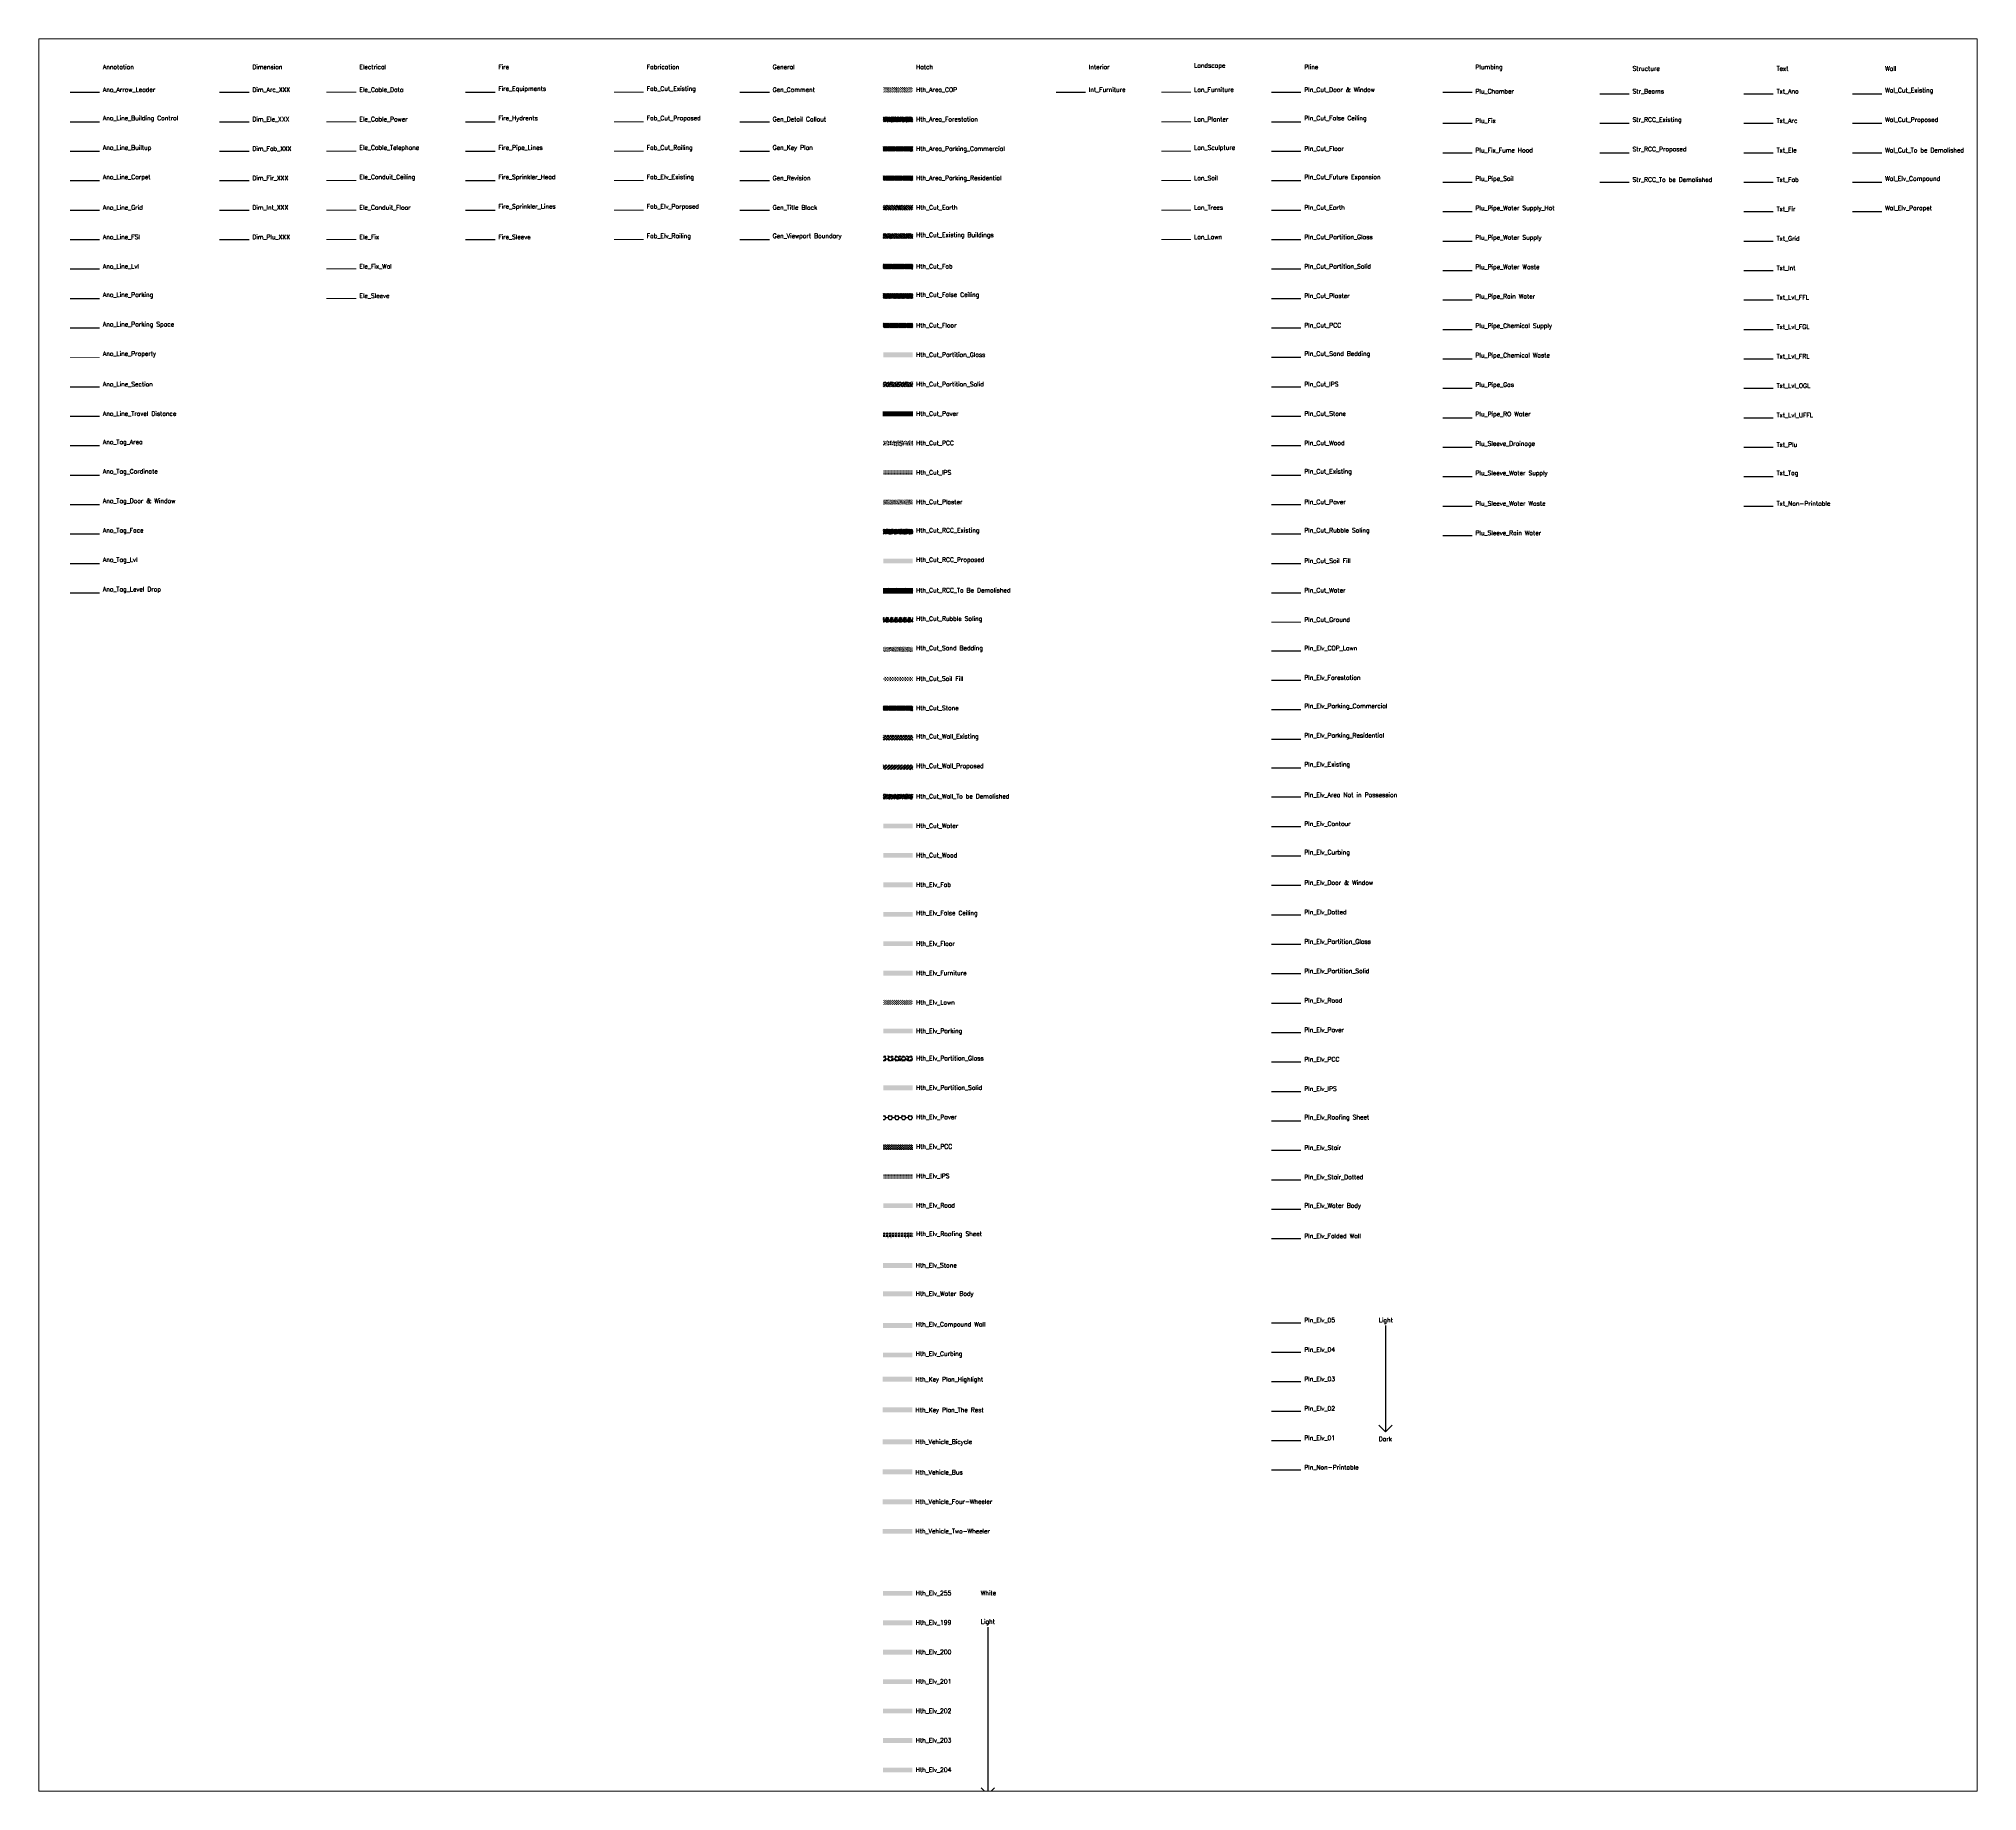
# Paper-space layout 'Layout1' of a CAD drawing. Header units: inches. Extents: x 1.36 to 9.19, y 0.01 to 7.09.
# The model-space entities are those that its viewports show. They can reach past a viewport. Long polylines and large blocks are cut down to what shows.
import ezdxf

# ---------------------------------------------------------------- set-up
doc = ezdxf.new("R2010")
doc.units = ezdxf.units.IN
doc.header["$MEASUREMENT"] = 0
for name, pattern in [('ACAD_ISO08W100', [36, 24, -3, 6, -3]), ('CENTER', [2, 1.25, -0.25, 0.25, -0.25]), ('DASHDOTX2', [2, 1, -0.5, 0, -0.5]), ('DOT', [0.25, 0, -0.25]), ('HIDDEN', [0.375, 0.25, -0.125]), ('HIDDENX2', [0.75, 0.5, -0.25]), ('PHANTOM2', [1.25, 0.625, -0.125, 0.125, -0.125, 0.125, -0.125])]:
    doc.linetypes.add(name, pattern=pattern)
for name, color, linetype in [('Ano_Arrow_Leader', 95, 'Continuous'), ('Ano_Line_Building Control', 6, 'HIDDENX2'), ('Ano_Line_Grid', 4, 'CENTER'), ('Ano_Line_Lvl', 6, 'DOT'), ('Ano_Line_Parking', 8, 'Continuous'), ('Ano_Line_Parking Space', 9, 'Continuous'), ('Ano_Line_Property', 10, 'DASHDOTX2'), ('Ano_Line_Section', 95, 'DOT'), ('Ano_Line_Travel Distance', 30, 'DASHDOTX2'), ('Ano_Tag_Cordinate', 6, 'Continuous'), ('Ano_Tag_Door & Window', 95, 'Continuous'), ('Ano_Tag_Face', 95, 'Continuous'), ('Ano_Tag_Level Drop', 6, 'Continuous'), ('Ano_Tag_Lvl', 95, 'Continuous'), ('Dim_Arc_XXX', 4, 'Continuous'), ('Dim_Ele_XXX', 4, 'Continuous'), ('Dim_Fab_XXX', 4, 'Continuous'), ('Dim_Fir_XXX', 4, 'Continuous'), ('Dim_Int_XXX', 4, 'Continuous'), ('Dim_Plu_XXX', 4, 'Continuous'), ('Fire_Equipments', 10, 'Continuous'), ('Fire_Hydrents', 10, 'Continuous'), ('Fire_Pipe_Lines', 14, 'ACAD_ISO08W100'), ('Fire_Sleeve', 10, 'Continuous'), ('Fire_Sprinkler_Head', 10, 'Continuous'), ('Fire_Sprinkler_Lines', 160, 'Continuous'), ('Gen_Comment', 170, 'Continuous'), ('Gen_Detail Callout', 95, 'Continuous'), ('Gen_Key Plan', 204, 'Continuous'), ('Gen_Revison', 170, 'Continuous'), ('Gen_Title Block', 7, 'Continuous'), ('Hth_Area_COP', 64, 'Continuous'), ('Hth_Area_Forestation', 96, 'Continuous'), ('Hth_Area_Parking_Commercial', 26, 'Continuous'), ('Hth_Area_Parking_Residential', 46, 'Continuous'), ('Hth_Cut_Earth', 203, 'Continuous'), ('Hth_Cut_Existing Buildings', 8, 'Continuous'), ('Hth_Cut_Fab', 204, 'Continuous'), ('Hth_Cut_False Celling', 203, 'Continuous'), ('Hth_Cut_Floor', 203, 'Continuous'), ('Hth_Cut_IPS', 205, 'Continuous'), ('Hth_Cut_Partion_Glass', 202, 'Continuous'), ('Hth_Cut_Partion_Solid', 202, 'Continuous'), ('Hth_Cut_Paver', 203, 'Continuous'), ('Hth_Cut_PCC', 203, 'Continuous'), ('Hth_Cut_Plaster', 203, 'Continuous'), ('Hth_Cut_RCC_Existing', 17, 'Continuous'), ('Hth_Cut_RCC_Proposed', 205, 'Continuous'), ('Hth_Cut_RCC_To Be Demolished', 33, 'Continuous'), ('Hth_Cut_Rubble Soling', 203, 'Continuous'), ('Hth_Cut_Sand Bedding', 203, 'Continuous'), ('Hth_Cut_Soil Fill', 203, 'Continuous'), ('Hth_Cut_Stone', 203, 'Continuous'), ('Hth_Cut_Wall_Existing', 96, 'Continuous'), ('Hth_Cut_Wall_Proposed', 204, 'Continuous'), ('Hth_Cut_Wall_To be Demolished', 216, 'Continuous'), ('Hth_Cut_Water', 151, 'Continuous'), ('Hth_Cut_Wood', 203, 'Continuous'), ('Hth_Elv_199', 199, 'Continuous'), ('Hth_Elv_200', 200, 'Continuous'), ('Hth_Elv_201', 201, 'Continuous'), ('Hth_Elv_202', 202, 'Continuous'), ('Hth_Elv_203', 203, 'Continuous'), ('Hth_Elv_204', 204, 'Continuous'), ('Hth_Elv_205', 205, 'Continuous'), ('Hth_Elv_255', 255, 'Continuous'), ('Hth_Elv_Compound Wall', 201, 'Continuous'), ('Hth_Elv_Curbing', 200, 'Continuous'), ('Hth_Elv_Fab', 201, 'Continuous'), ('Hth_Elv_False_Celling', 201, 'Continuous'), ('Hth_Elv_Floor', 203, 'Continuous'), ('Hth_Elv_Furniture', 201, 'Continuous'), ('Hth_Elv_IPS', 201, 'Continuous'), ('Hth_Elv_Lawn', 64, 'Continuous'), ('Hth_Elv_Parking', 53, 'Continuous'), ('Hth_Elv_Partion_Glass', 201, 'Continuous'), ('Hth_Elv_Partion_Solid', 201, 'Continuous'), ('Hth_Elv_Paver', 201, 'Continuous'), ('Hth_Elv_PCC', 201, 'Continuous'), ('Hth_Elv_Road', 199, 'Continuous'), ('Hth_Elv_Roofing Sheet', 202, 'Continuous'), ('Hth_Elv_Stone', 201, 'Continuous'), ('Hth_Elv_Water_Body', 151, 'Continuous'), ('Hth_Key Plan_Highlight', 10, 'Continuous'), ('Hth_Key Plan_The Rest', 202, 'Continuous'), ('Hth_Vehicle_Bicycle', 21, 'Continuous'), ('Hth_Vehicle_Bus', 241, 'Continuous'), ('Hth_Vehicle_Four-Wheeler', 171, 'Continuous'), ('Hth_Vehicle_Two-Wheeler', 45, 'Continuous'), ('Int_Furniture', 203, 'Continuous'), ('Pln_Cut_Door & Window', 6, 'Continuous'), ('Pln_Cut_Earth', 95, 'Continuous'), ('Pln_Cut_Existing', 8, 'Continuous'), ('Pln_Cut_False Ceiling', 6, 'Continuous'), ('Pln_Cut_Floor', 8, 'Continuous'), ('Pln_Cut_Future Expansion', 9, 'HIDDEN'), ('Pln_Cut_IPS', 8, 'Continuous'), ('Pln_Cut_Partition_Glass', 4, 'Continuous'), ('Pln_Cut_Partition_Solid', 4, 'Continuous'), ('Pln_Cut_Paver', 203, 'Continuous'), ('Pln_Cut_PCC', 6, 'Continuous'), ('Pln_Cut_Plaster', 4, 'Continuous'), ('Pln_Cut_Rubble Soiling', 203, 'Continuous'), ('Pln_Cut_Sand Bedding', 203, 'Continuous'), ('Pln_Cut_Soil Fill', 203, 'Continuous'), ('Pln_Cut_Stone', 6, 'Continuous'), ('Pln_Cut_Water', 151, 'Continuous'), ('Pln_Cut_Wood', 6, 'Continuous'), ('Pln_Elv_01', 6, 'Continuous'), ('Pln_Elv_02', 4, 'Continuous'), ('Pln_Elv_03', 3, 'Continuous'), ('Pln_Elv_04', 8, 'Continuous'), ('Pln_Elv_05', 9, 'Continuous'), ('Pln_Elv_Area Not in Possesion', 9, 'PHANTOM2'), ('Pln_Elv_Contour', 9, 'Continuous'), ('Pln_Elv_COP_Lawn', 64, 'Continuous'), ('Pln_Elv_Curbing', 3, 'Continuous'), ('Pln_Elv_Door & Window', 4, 'Continuous'), ('Pln_Elv_Dotted', 8, 'HIDDEN'), ('Pln_Elv_Existing', 8, 'Continuous'), ('Pln_Elv_Folded Wall', 90, 'Continuous'), ('Pln_Elv_Forestation', 96, 'Continuous'), ('Pln_Elv_IPS', 201, 'Continuous'), ('Pln_Elv_Parking_Commercial', 26, 'Continuous'), ('Pln_Elv_Parking_Residential', 46, 'Continuous'), ('Pln_Elv_Partition_Glass', 8, 'Continuous'), ('Pln_Elv_Partition_Solid', 8, 'Continuous'), ('Pln_Elv_Paver', 3, 'Continuous'), ('Pln_Elv_PCC', 201, 'Continuous'), ('Pln_Elv_Road', 8, 'Continuous'), ('Pln_Elv_Roofing Sheet', 202, 'Continuous'), ('Pln_Elv_Stair', 3, 'Continuous'), ('Pln_Elv_Stair_Dotted', 4, 'HIDDEN'), ('Pln_Elv_Water Body', 4, 'Continuous'), ('Plu_Chamber', 205, 'Continuous'), ('Plu_Fix', 3, 'Continuous'), ('Plu_Fix_Fume Hood', 3, 'Continuous'), ('Plu_Pipe_Chemical Supply', 42, 'Continuous'), ('Plu_Pipe_Chemical Waste', 34, 'Continuous'), ('Plu_Pipe_Gas', 2, 'Continuous'), ('Plu_Pipe_Rain Water', 150, 'Continuous'), ('Plu_Pipe_RO Water', 150, 'Continuous'), ('Plu_Pipe_Soil', 48, 'Continuous'), ('Plu_Pipe_Water Supply', 76, 'Continuous'), ('Plu_Pipe_Water Supply_Hot', 20, 'Continuous'), ('Plu_Pipe_Water Waste', 34, 'Continuous'), ('Plu_Sleeve_Drainage', 48, 'Continuous'), ('Plu_Sleeve_Rain Water', 48, 'Continuous'), ('Plu_Sleeve_Water Supply', 76, 'Continuous'), ('Plu_Sleeve_Water Waste', 34, 'Continuous'), ('Str_Beams', 9, 'HIDDEN'), ('Str_RCC_Existing', 17, 'Continuous'), ('Str_RCC_Proposed', 5, 'Continuous'), ('Str_RCC_To be Demolished', 33, 'Continuous'), ('Txt_Ano', 95, 'Continuous'), ('Txt_Arc', 95, 'Continuous'), ('Txt_Ele', 6, 'Continuous'), ('Txt_Fab', 6, 'Continuous'), ('Txt_Fir', 6, 'Continuous'), ('Txt_Grid', 4, 'Continuous'), ('Txt_Int', 6, 'Continuous'), ('Txt_Lvl_FFL', 10, 'Continuous'), ('Txt_Lvl_FGL', 10, 'Continuous'), ('Txt_Lvl_FRL', 10, 'Continuous'), ('Txt_Lvl_OGL', 9, 'Continuous'), ('Txt_Lvl_UFFL', 10, 'Continuous'), ('Txt_Plu', 6, 'Continuous'), ('Txt_Tag', 95, 'Continuous'), ('Wal_Cut_Existing', 96, 'Continuous'), ('Wal_Cut_Proposed', 1, 'Continuous'), ('Wal_Cut_To be Demolished', 226, 'Continuous'), ('Wal_Elv_Compound', 4, 'Continuous'), ('Wal_Elv_Parapet', 8, 'Continuous')]:
    doc.layers.add(name, color=color, linetype=linetype)
for name, color, linetype, plot in [('Ano_Line_Builtup', 95, 'Continuous', False), ('Ano_Line_Carpet', 6, 'Continuous', False), ('Ano_Line_FSI', 4, 'Continuous', False), ('Ano_Tag_Area', 95, 'Continuous', False), ('Gen_Viewport Boundary', 3, 'Continuous', False), ('Pln_Non-Printable', 3, 'Continuous', False), ('Txt_Non-Printable', 3, 'Continuous', False)]:
    doc.layers.add(name, color=color, linetype=linetype, plot=plot)
for name, color, linetype, lineweight in [('Ele_Cable_Data', 205, 'Continuous', 9), ('Ele_Cable_Power', 205, 'Continuous', 18), ('Ele_Cable_Telephone', 205, 'Continuous', 9), ('Ele_Conduit_Ceilling', 205, 'Continuous', 20), ('Ele_Conduit_Floor', 205, 'Continuous', 20), ('Ele_Fix', 205, 'Continuous', 18), ('Ele_Fix_Wall', 205, 'Continuous', 20), ('Ele_Sleeve', 205, 'Continuous', 20), ('Fab_Cut_Existing', 8, 'Continuous', 18), ('Fab_Cut_Proposed', 6, 'Continuous', 18), ('Fab_Cut_Railing', 6, 'Continuous', 18), ('Fab_Elv_Existing', 205, 'Continuous', 18), ('Fab_Elv_Proposed', 4, 'Continuous', 18), ('Fab_Elv_Railing', 4, 'Continuous', 18), ('Lan_Furniture', 205, 'Continuous', 13), ('Lan_Lawn', 86, 'Continuous', 13), ('Lan_Planter', 205, 'Continuous', 13), ('Lan_Scuplture', 205, 'Continuous', 13), ('Lan_Soil', 205, 'Continuous', 13), ('Lan_Trees', 86, 'Continuous', 13), ('Pln_Cut_Ground', 2, 'Continuous', 18)]:
    doc.layers.add(name, color=color, linetype=linetype, lineweight=lineweight)
doc.styles.add('Simplex', font='simplex.shx')
pattern_1 = [(45, (-1881.67, 0), (-17.67767, 17.67767), [])]

msp = doc.modelspace()

# ---------------------------------------------------------------- hatches: boundary and pattern name
at = {"layer": 'Hth_Area_COP'}
h = msp.add_hatch(dxfattribs=at)
h.set_pattern_fill('GRASS', color=256, scale=50)
h.set_pattern_definition([(90, (-1881.67, 0), (-35.35534, 35.35534), [9.375, -61.33568]), (45, (-1881.67, 0), (-35.35534, 35.35534), [9.375, -40.625]), (135, (-1881.67, 0), (-35.35534, -35.35534), [9.375, -40.625])])
h.paths.add_polyline_path([(28616, 37150), (27616, 37150), (27616, 37314), (28616, 37314)])
at = {"layer": 'Hth_Area_Forestation'}
h = msp.add_hatch(dxfattribs=at)
h.set_pattern_fill('ANSI36', color=256, scale=200)
h.set_pattern_definition([(45, (-1881.67, 0), (13.258252, 48.613591), [62.5, -12.5, 0, -12.5])])
h.paths.add_polyline_path([(28616, 36150), (27616, 36150), (27616, 36314), (28616, 36314)])
at = {"layer": 'Hth_Area_Parking_Commercial'}
h = msp.add_hatch(dxfattribs=at)
h.set_pattern_fill('ANSI31', color=256, scale=200)
h.set_pattern_definition(pattern_1)
h.paths.add_polyline_path([(28616, 35150), (27616, 35150), (27616, 35314), (28616, 35314)])
at = {"layer": 'Hth_Area_Parking_Residential'}
h = msp.add_hatch(dxfattribs=at)
h.set_pattern_fill('ANSI31', color=256, scale=200)
h.set_pattern_definition(pattern_1)
h.paths.add_polyline_path([(28616, 34150), (27616, 34150), (27616, 34314), (28616, 34314)])
at = {"layer": 'Hth_Cut_Earth'}
h = msp.add_hatch(dxfattribs=at)
h.set_pattern_fill('EARTH', color=256, scale=500, angle=45)
h.set_pattern_definition([(45, (-1881.67, 0), (1e-14, 176.7767), [125, -125]), (45, (-1914.82, 33.15), (1e-14, 176.7767), [125, -125]), (45, (-1947.96, 66.29), (1e-14, 176.7767), [125, -125]), (135, (-1947.96, 88.39), (-176.7767, 1e-14), [125, -125]), (135, (-1914.82, 121.53), (-176.7767, 1e-14), [125, -125]), (135, (-1881.67, 154.68), (-176.7767, 1e-14), [125, -125])])
h.paths.add_polyline_path([(28616, 33150), (27616, 33150), (27616, 33314), (28616, 33314)])
at = {"layer": 'Hth_Cut_Existing Buildings'}
h = msp.add_hatch(dxfattribs=at)
h.set_pattern_fill('ANSI33', color=256, scale=200)
h.set_pattern_definition([(45, (-1881.67, 0), (-35.35534, 35.35534), []), (45, (-1846.315, 0), (-35.35534, 35.35534), [25, -12.5])])
h.paths.add_polyline_path([(28616, 32185), (27616, 32185), (27616, 32350), (28616, 32350)])
at = {"layer": 'Hth_Cut_Fab'}
h = msp.add_hatch(dxfattribs=at)
h.set_pattern_fill('ANSI31', color=256, scale=100)
h.set_pattern_definition([(45, (-1881.67, -1000), (-8.8388348, 8.8388348), [])])
h.paths.add_polyline_path([(28616, 31150), (27616, 31150), (27616, 31314), (28616, 31314)])
at = {"layer": 'Hth_Cut_False Celling'}
h = msp.add_hatch(dxfattribs=at)
h.set_pattern_fill('ANSI37', color=256, scale=250)
h.set_pattern_definition([(45, (-1881.67, -1000), (-22.097087, 22.097087), []), (135, (-1881.67, -1000), (-22.097087, -22.097087), [])])
h.paths.add_polyline_path([(28616, 30150), (27616, 30150), (27616, 30314), (28616, 30314)])
at = {"layer": 'Hth_Cut_Floor'}
h = msp.add_hatch(dxfattribs=at)
h.set_pattern_fill('ANSI31', color=256, scale=200)
h.set_pattern_definition([(45, (-1881.67, -1000), (-17.67767, 17.67767), [])])
h.paths.add_polyline_path([(28616, 29150), (27616, 29150), (27616, 29314), (28616, 29314)])
at = {"layer": 'Hth_Cut_IPS'}
h = msp.add_hatch(dxfattribs=at)
h.set_pattern_fill('DOTS', color=256, scale=250)
h.set_pattern_definition([(0, (5276.928, 0), (7.8125, 15.625), [0, -15.625])])
h.paths.add_polyline_path([(28616, 24150), (27616, 24150), (27616, 24314), (28616, 24314)])
at = {"layer": 'Hth_Cut_Partion_Glass'}
h = msp.add_hatch(color=256, dxfattribs=at)
h.dxf.hatch_style = 1
h.paths.add_polyline_path([(28616, 28150), (27616, 28150), (27616, 28314), (28616, 28314)])
at = {"layer": 'Hth_Cut_Partion_Solid'}
h = msp.add_hatch(dxfattribs=at)
h.set_pattern_fill('GOST_WOOD', color=256, scale=15, angle=45)
h.set_pattern_definition([(135, (-1881.67, -1000), (63.63961, 63.63961), [150, -30]), (135, (-1839.24, -1000), (63.63961, 63.63961), [90, -22.5, 45, -22.5]), (135, (-1786.21, -1010.61), (63.63961, 63.63961), [150, -30])])
h.paths.add_polyline_path([(28616, 27150), (27616, 27150), (27616, 27314), (28616, 27314)])
at = {"layer": 'Hth_Cut_Paver'}
h = msp.add_hatch(dxfattribs=at)
h.set_pattern_fill('ANSI31', color=256, scale=200, angle=45)
h.set_pattern_definition([(90, (5276.928, 0), (-25, 5e-15), [])])
h.paths.add_polyline_path([(28616, 26150), (27616, 26150), (27616, 26314), (28616, 26314)])
at = {"layer": 'Hth_Cut_PCC'}
h = msp.add_hatch(dxfattribs=at)
h.set_pattern_fill('AR-CONC', color=256, scale=10)
h.set_pattern_definition([(50, (-1881.67, -1000), (71.72602, -6.27521), [7.5, -82.5]), (355, (-1881.67, -1000), (-13.87513, 75.21921), [6, -66]), (100.45144, (-1875.69, -1000.52), (57.85088, 68.944), [6.37402, -70.11421]), (46.1842, (-1881.67, -980), (106.72413, -16.55193), [11.25, -123.75]), (96.63564, (-1872.78, -981.38), (93.4662, 97.41186), [9.56103, -105.17138]), (351.18416, (-1881.67, -980), (93.4662, 97.41186), [9, -99]), (21, (-1871.67, -985), (59.690705, -40.26189), [7.5, -82.5]), (326, (-1871.67, -985), (24.33153, 72.515), [6, -66]), (71.45144, (-1866.696, -988.355), (84.02224, 32.25312), [6.37402, -70.11421]), (37.5, (-1881.67, -1000), (1.215986, 33.289385), [0, -65.2, 0, -67, 0, -66.25]), (7.5, (-1881.67, -1000), (26.306954, 39.44117), [0, -38.2, 0, -63.7, 0, -25.25]), (327.5, (-1903.97, -1000), (53.382244, -2.255487), [0, -25, 0, -78, 0, -103.5]), (317.5, (-1913.97, -1000), (58.318617, 10.0105), [0, -32.5, 0, -51.8, 0, -73.5])])
h.paths.add_polyline_path([(28616, 25150), (27616, 25150), (27616, 25314), (28616, 25314)])
at = {"layer": 'Hth_Cut_Plaster'}
h = msp.add_hatch(dxfattribs=at)
h.set_pattern_fill('AR-SAND', color=256, scale=15)
h.set_pattern_definition([(37.5, (-1881.67, -2000), (-0.9449, 28.902357), [0, -22.8, 0, -25.5, 0, -24.375]), (7.5, (-1881.67, -2000), (26.54665, 42.33219), [0, -12.3, 0, -20.55, 0, -7.875]), (327.5, (-1900.12, -2000), (46.712128, 0.084886), [0, -7.5, 0, -27, 0, -35.25]), (317.5, (-1900.12, -2000), (45.0919, 13.165133), [0, -3.75, 0, -17.7, 0, -20.25])])
h.paths.add_polyline_path([(28616, 23150), (27616, 23150), (27616, 23314), (28616, 23314)])
at = {"layer": 'Hth_Cut_RCC_Existing'}
h = msp.add_hatch(dxfattribs=at)
h.set_pattern_fill('ANSI36', color=256, scale=200)
h.set_pattern_definition([(45, (5276.928, -1000), (13.258252, 48.613591), [62.5, -12.5, 0, -12.5])])
h.paths.add_polyline_path([(28616, 22150), (27616, 22150), (27616, 22314), (28616, 22314)])
at = {"layer": 'Hth_Cut_RCC_Proposed'}
h = msp.add_hatch(color=256, dxfattribs=at)
h.dxf.hatch_style = 1
h.paths.add_polyline_path([(28616, 21150), (27616, 21150), (27616, 21314), (28616, 21314)])
at = {"layer": 'Hth_Cut_RCC_To Be Demolished'}
h = msp.add_hatch(dxfattribs=at)
h.set_pattern_fill('DOLMIT', color=256, scale=100)
h.set_pattern_definition([(0, (5276.928, -1000), (0, 25), []), (45, (5276.93, -1000), (-50, 50), [35.35534, -70.71068])])
h.paths.add_polyline_path([(28616, 20150), (27616, 20150), (27616, 20314), (28616, 20314)])
at = {"layer": 'Hth_Cut_Rubble Soling'}
h = msp.add_hatch(dxfattribs=at)
h.set_pattern_fill('GRAVEL', color=256, scale=150)
h.set_pattern_definition([(228.012788, (5384.928, -2850), (-1200, -1350), [20.1804, -1997.8632]), (184.96974, (5371.428, -2865), (1800, 150), [34.6302, -3428.3887]), (132.510447, (5336.928, -2868), (1500, -1650), [24.4182, -2417.4049]), (267.27369, (5278.428, -2905.5), (150, 3000), [31.5357, -3122.0337]), (292.833654, (5276.928, -2937), (-750, 1800), [30.92325, -3061.406]), (357.27369, (5288.928, -2965.5), (-3000, 150), [31.5357, -3122.0337]), (37.69424, (5320.428, -2967), (-1950, -1500), [41.70435, -4128.7273]), (72.255328, (5353.428, -2941.5), (1050, 3300), [39.3732, -3897.9482]), (121.429566, (5365.428, -2904), (-1200, 1950), [31.6425, -3132.61097]), (175.23636, (5348.928, -2877), (1650, -150), [36.1248, -1770.1144]), (222.397438, (5312.928, -2874), (-1800, -1650), [46.7172, -4625.00625]), (138.814075, (5426.928, -2907), (-1050, 900), [15.94515, -1578.5767]), (171.469234, (5414.928, -2896.5), (1950, -300), [30.33555, -3003.2267]), (225, (5384.93, -2892), (-2e-14, -150), [21.21315, -190.9189]), (203.19859, (5374.428, -2874), (750, 300), [11.4237, -1130.94227]), (291.80141, (5363.928, -2878.5), (-150, 450), [16.15545, -791.6193]), (30.96376, (5369.928, -2893.5), (450, 300), [26.23935, -848.40343]), (161.56505, (5392.43, -2880), (300, -150), [18.97365, -455.368]), (16.38954, (5276.928, -2878.5), (1500, 450), [26.58, -2631.4268]), (70.346176, (5302.428, -2871), (-600, -1650), [22.29915, -2207.61116]), (293.19859, (5392.428, -2850), (-300, 750), [22.84725, -1119.5187]), (343.61046, (5401.428, -2871), (-1500, 450), [26.58, -2631.4268]), (339.443955, (5276.928, -2971.5), (-750, 300), [25.632, -1255.96856]), (294.77514, (5300.928, -2980.5), (-750, 1650), [21.4767, -2126.19646]), (66.80141, (5393.928, -3000), (300, 750), [22.84725, -1119.5187]), (17.354025, (5402.928, -2979), (-1950, -600), [25.14465, -2489.31354]), (69.443955, (5320.428, -3000), (-300, -750), [12.816, -1268.78456]), (101.30993, (5384.928, -3000), (-150, 600), [7.6485, -757.2044]), (165.96376, (5383.43, -2992.5), (450, -150), [30.92325, -587.5426]), (186.009006, (5353.428, -2985), (1500, 150), [28.6575, -2837.0885]), (303.69007, (5369.93, -2907), (-150, 300), [21.6333, -519.1994]), (353.157227, (5381.928, -2925), (2550, -300), [37.7691, -3739.1344]), (60.945396, (5419.428, -2929.5), (-600, -1050), [15.4434, -1528.9011]), (90, (5426.93, -2916), (-150, 150), [9, -141]), (120.256437, (5350.428, -2980.5), (600, -1050), [20.8386, -2063.028]), (48.012788, (5339.928, -2962.5), (1200, 1350), [40.3608, -1977.6828]), (0, (5366.93, -2932.5), (150, 150), [39, -111]), (325.304846, (5405.928, -2932.5), (1500, -1050), [23.7171, -2347.99115]), (254.054604, (5425.428, -2946), (-150, -600), [21.8403, -1070.1762]), (207.645975, (5419.428, -2967), (-2850, -1500), [35.55975, -3520.4211]), (175.426079, (5387.928, -2983.5), (-1950, 150), [37.61985, -3724.361])])
h.paths.add_polyline_path([(28616, 19150), (27616, 19150), (27616, 19314), (28616, 19314)])
at = {"layer": 'Hth_Cut_Sand Bedding'}
h = msp.add_hatch(dxfattribs=at)
h.set_pattern_fill('AR-SAND', color=256, scale=15)
h.set_pattern_definition([(37.5, (-1881.67, -5000), (-0.9449, 28.902357), [0, -22.8, 0, -25.5, 0, -24.375]), (7.5, (-1881.67, -5000), (26.54665, 42.33219), [0, -12.3, 0, -20.55, 0, -7.875]), (327.5, (-1900.12, -5000), (46.712128, 0.084886), [0, -7.5, 0, -27, 0, -35.25]), (317.5, (-1900.12, -5000), (45.0919, 13.165133), [0, -3.75, 0, -17.7, 0, -20.25])])
h.paths.add_polyline_path([(28616, 18150), (27616, 18150), (27616, 18314), (28616, 18314)])
at = {"layer": 'Hth_Cut_Soil Fill'}
h = msp.add_hatch(dxfattribs=at)
h.set_pattern_fill('CROSS', color=256, scale=170)
h.set_pattern_definition([(0, (5276.93, -3000), (42.5, 42.5), [21.25, -63.75]), (90, (5287.553, -3010.625), (-42.5, 42.5), [21.25, -63.75])])
h.paths.add_polyline_path([(28616, 17150), (27616, 17150), (27616, 17314), (28616, 17314)])
at = {"layer": 'Hth_Cut_Stone'}
h = msp.add_hatch(dxfattribs=at)
h.set_pattern_fill('ANSI31', color=256, scale=200)
h.set_pattern_definition([(45, (-1881.67, -6000), (-17.67767, 17.67767), [])])
h.paths.add_polyline_path([(28616, 16150), (27616, 16150), (27616, 16314), (28616, 16314)])
at = {"layer": 'Hth_Cut_Wall_Existing'}
h = msp.add_hatch(dxfattribs=at)
h.set_pattern_fill('ANSI37', color=256, scale=500)
h.set_pattern_definition([(45, (-1881.67, -5000), (-44.19417, 44.19417), []), (135, (-1881.67, -5000), (-44.19417, -44.19417), [])])
h.paths.add_polyline_path([(28616, 15150), (27616, 15150), (27616, 15314), (28616, 15314)])
at = {"layer": 'Hth_Cut_Wall_Proposed'}
h = msp.add_hatch(dxfattribs=at)
h.set_pattern_fill('ANSI32', color=256, scale=200)
h.set_pattern_definition([(45, (-1881.67, -7000), (-53.03301, 53.03301), []), (45, (-1846.315, -7000), (-53.03301, 53.03301), [])])
h.paths.add_polyline_path([(28616, 14150), (27616, 14150), (27616, 14314), (28616, 14314)])
at = {"layer": 'Hth_Cut_Wall_To be Demolished'}
h = msp.add_hatch(dxfattribs=at)
h.set_pattern_fill('ANSI36', color=256, scale=300)
h.set_pattern_definition([(45, (-1881.67, -5000), (19.88738, 72.920387), [93.75, -18.75, 0, -18.75])])
h.paths.add_polyline_path([(28616, 13150), (27616, 13150), (27616, 13314), (28616, 13314)])
at = {"layer": 'Hth_Cut_Water'}
h = msp.add_hatch(dxfattribs=at)
h.set_pattern_fill('DOTS', color=256, scale=100)
h.set_pattern_definition([(0, (-1881.67, -8000), (3.125, 6.25), [0, -6.25])])
h.paths.add_polyline_path([(28616, 12150), (27616, 12150), (27616, 12314), (28616, 12314)])
at = {"layer": 'Hth_Cut_Wood'}
h = msp.add_hatch(color=256, dxfattribs=at)
h.dxf.hatch_style = 1
h.paths.add_polyline_path([(28616, 11150), (27616, 11150), (27616, 11314), (28616, 11314)])
at = {"layer": 'Hth_Elv_199'}
h = msp.add_hatch(color=256, dxfattribs=at)
h.dxf.hatch_style = 1
h.paths.add_polyline_path([(28607, -14912), (27607, -14912), (27607, -14747), (28607, -14747)])
at = {"layer": 'Hth_Elv_200'}
h = msp.add_hatch(color=256, dxfattribs=at)
h.dxf.hatch_style = 1
h.paths.add_polyline_path([(28607, -15912), (27607, -15912), (27607, -15747), (28607, -15747)])
at = {"layer": 'Hth_Elv_201'}
h = msp.add_hatch(color=256, dxfattribs=at)
h.dxf.hatch_style = 1
h.paths.add_polyline_path([(28607, -16912), (27607, -16912), (27607, -16747), (28607, -16747)])
at = {"layer": 'Hth_Elv_202'}
h = msp.add_hatch(color=256, dxfattribs=at)
h.dxf.hatch_style = 1
h.paths.add_polyline_path([(28607, -17912), (27607, -17912), (27607, -17747), (28607, -17747)])
at = {"layer": 'Hth_Elv_203'}
h = msp.add_hatch(color=256, dxfattribs=at)
h.dxf.hatch_style = 1
h.paths.add_polyline_path([(28607, -18912), (27607, -18912), (27607, -18747), (28607, -18747)])
at = {"layer": 'Hth_Elv_204'}
h = msp.add_hatch(color=256, dxfattribs=at)
h.dxf.hatch_style = 1
h.paths.add_polyline_path([(28607, -19912), (27607, -19912), (27607, -19747), (28607, -19747)])
at = {"layer": 'Hth_Elv_205'}
h = msp.add_hatch(color=256, dxfattribs=at)
h.dxf.hatch_style = 1
h.paths.add_polyline_path([(28607, -20912), (27607, -20912), (27607, -20747), (28607, -20747)])
at = {"layer": 'Hth_Elv_255'}
h = msp.add_hatch(color=256, dxfattribs=at)
h.dxf.hatch_style = 1
h.paths.add_polyline_path([(28607, -13912), (27607, -13912), (27607, -13747), (28607, -13747)])
at = {"layer": 'Hth_Elv_Compound Wall'}
h = msp.add_hatch(color=256, dxfattribs=at)
h.dxf.hatch_style = 1
h.paths.add_polyline_path([(28607, -4817), (27607, -4817), (27607, -4652), (28607, -4652)])
at = {"layer": 'Hth_Elv_Curbing'}
h = msp.add_hatch(color=256, dxfattribs=at)
h.dxf.hatch_style = 1
h.paths.add_polyline_path([(28607, -5817), (27607, -5817), (27607, -5652), (28607, -5652)])
at = {"layer": 'Hth_Elv_Fab'}
h = msp.add_hatch(color=256, dxfattribs=at)
h.dxf.hatch_style = 1
h.paths.add_polyline_path([(28616, 10150), (27616, 10150), (27616, 10314), (28616, 10314)])
at = {"layer": 'Hth_Elv_False_Celling'}
h = msp.add_hatch(color=256, dxfattribs=at)
h.dxf.hatch_style = 1
h.paths.add_polyline_path([(28616, 9150), (27616, 9150), (27616, 9314), (28616, 9314)])
at = {"layer": 'Hth_Elv_Floor'}
h = msp.add_hatch(color=256, dxfattribs=at)
h.dxf.hatch_style = 1
h.paths.add_polyline_path([(28616, 8150), (27616, 8150), (27616, 8314), (28616, 8314)])
at = {"layer": 'Hth_Elv_Furniture'}
h = msp.add_hatch(color=256, dxfattribs=at)
h.dxf.hatch_style = 1
h.paths.add_polyline_path([(28616, 7150), (27616, 7150), (27616, 7314), (28616, 7314)])
at = {"layer": 'Hth_Elv_IPS'}
h = msp.add_hatch(dxfattribs=at)
h.set_pattern_fill('DOTS', color=256, scale=250)
h.set_pattern_definition([(0, (5276.928, -1000), (7.8125, 15.625), [0, -15.625])])
h.paths.add_polyline_path([(28616, 249), (27616, 249), (27616, 414), (28616, 414)])
at = {"layer": 'Hth_Elv_Lawn'}
h = msp.add_hatch(dxfattribs=at)
h.set_pattern_fill('GRASS', color=256, scale=50)
h.set_pattern_definition([(90, (-1881.67, -9000), (-35.35534, 35.35534), [9.375, -61.33568]), (45, (-1881.67, -9000), (-35.35534, 35.35534), [9.375, -40.625]), (135, (-1881.67, -9000), (-35.35534, -35.35534), [9.375, -40.625])])
h.paths.add_polyline_path([(28616, 6150), (27616, 6150), (27616, 6314), (28616, 6314)])
at = {"layer": 'Hth_Elv_Parking'}
h = msp.add_hatch(color=256, dxfattribs=at)
h.dxf.hatch_style = 1
h.paths.add_polyline_path([(28616, 5188), (27616, 5188), (27616, 5352), (28616, 5352)])
at = {"layer": 'Hth_Elv_Partion_Glass'}
h = msp.add_hatch(dxfattribs=at)
h.set_pattern_fill('GOST_GLASS', color=256, scale=15)
h.set_pattern_definition([(45, (-1881.67, -10894.21), (127.27922, -1e-14), [75, -105]), (45, (-1849.85, -10894.21), (127.27922, -1e-14), [30, -150]), (45, (-1881.67, -10862.39), (127.27922, -1e-14), [30, -150])])
h.paths.add_polyline_path([(28616, 4256), (27616, 4256), (27616, 4420), (28616, 4420)])
at = {"layer": 'Hth_Elv_Partion_Solid'}
h = msp.add_hatch(color=256, dxfattribs=at)
h.dxf.hatch_style = 1
h.paths.add_polyline_path([(28616, 3256), (27616, 3256), (27616, 3420), (28616, 3420)])
at = {"layer": 'Hth_Elv_Paver'}
h = msp.add_hatch(dxfattribs=at)
h.set_pattern_fill('HONEY', color=256, scale=600)
h.set_pattern_definition([(0, (-1881.67, -6000), (112.5, 64.9519), [75, -150]), (120, (-1881.67, -6000), (-112.5, 64.9519), [75, -150]), (60, (-1881.67, -6000), (2e-14, 129.90381), [-150, 75])])
h.paths.add_polyline_path([(28616, 4249), (27616, 4249), (27616, 4414), (28616, 4414)])
h = msp.add_hatch(dxfattribs=at)
h.set_pattern_fill('HONEY', color=256, scale=600)
h.set_pattern_definition([(0, (-1881.67, -8000), (112.5, 64.9519), [75, -150]), (120, (-1881.67, -8000), (-112.5, 64.9519), [75, -150]), (60, (-1881.67, -8000), (2e-14, 129.90381), [-150, 75])])
h.paths.add_polyline_path([(28616, 2249), (27616, 2249), (27616, 2414), (28616, 2414)])
at = {"layer": 'Hth_Elv_PCC'}
h = msp.add_hatch(dxfattribs=at)
h.set_pattern_fill('DASH', color=256, scale=250)
h.set_pattern_definition([(0, (5276.928, 0), (31.25, 31.25), [31.25, -31.25])])
h.paths.add_polyline_path([(28616, 1249), (27616, 1249), (27616, 1414), (28616, 1414)])
at = {"layer": 'Hth_Elv_Road'}
h = msp.add_hatch(color=256, dxfattribs=at)
h.dxf.hatch_style = 1
h.paths.add_polyline_path([(28616, -744), (27616, -744), (27616, -580), (28616, -580)])
at = {"layer": 'Hth_Elv_Roofing Sheet'}
h = msp.add_hatch(dxfattribs=at)
h.set_pattern_fill('FLEX', color=256, scale=200)
h.set_pattern_definition([(0, (-1881.67, -11000), (0, 50), [50, -50]), (45, (-1831.67, -11000), (3e-15, 50), [12.5, -45.71068, 12.5, -70.71068])])
h.paths.add_polyline_path([(28616, -1744), (27616, -1744), (27616, -1580), (28616, -1580)])
at = {"layer": 'Hth_Elv_Stone'}
h = msp.add_hatch(color=256, dxfattribs=at)
h.dxf.hatch_style = 1
h.paths.add_polyline_path([(28607, -2776), (27607, -2776), (27607, -2611), (28607, -2611)])
at = {"layer": 'Hth_Elv_Water_Body'}
h = msp.add_hatch(color=256, dxfattribs=at)
h.dxf.hatch_style = 1
h.paths.add_polyline_path([(28607, -3739), (27607, -3739), (27607, -3575), (28607, -3575)])
at = {"layer": 'Hth_Key Plan_Highlight'}
h = msp.add_hatch(color=256, dxfattribs=at)
h.dxf.hatch_style = 1
h.paths.add_polyline_path([(28599, -6640), (27599, -6640), (27599, -6476), (28599, -6476)])
at = {"layer": 'Hth_Key Plan_The Rest'}
h = msp.add_hatch(color=256, dxfattribs=at)
h.dxf.hatch_style = 1
h.paths.add_polyline_path([(28599, -7678), (27599, -7678), (27599, -7514), (28599, -7514)])
at = {"layer": 'Hth_Vehicle_Bicycle'}
h = msp.add_hatch(color=256, dxfattribs=at)
h.dxf.hatch_style = 1
h.paths.add_polyline_path([(28599, -8766), (27599, -8766), (27599, -8602), (28599, -8602)])
at = {"layer": 'Hth_Vehicle_Bus'}
h = msp.add_hatch(color=256, dxfattribs=at)
h.dxf.hatch_style = 1
h.paths.add_polyline_path([(28599, -9787), (27599, -9787), (27599, -9622), (28599, -9622)])
at = {"layer": 'Hth_Vehicle_Four-Wheeler'}
h = msp.add_hatch(color=256, dxfattribs=at)
h.dxf.hatch_style = 1
h.paths.add_polyline_path([(28599, -10807), (27599, -10807), (27599, -10643), (28599, -10643)])
at = {"layer": 'Hth_Vehicle_Two-Wheeler'}
h = msp.add_hatch(color=256, dxfattribs=at)
h.dxf.hatch_style = 1
h.paths.add_polyline_path([(28599, -11807), (27599, -11807), (27599, -11643), (28599, -11643)])

# ---------------------------------------------------------------- linework, layer by layer
at = {"linetype": 'HIDDEN', "ltscale": 500}
for points in [[(44668, -4739), (44668, -8349)], [(44444, -8124), (44668, -8349), (44892, -8124)], [(31167, -14984), (31167, -20667)], [(30943, -20442), (31167, -20667), (31391, -20442)]]:
    msp.add_lwpolyline(points, dxfattribs=at)
at = {"layer": 'Ano_Arrow_Leader'}
msp.add_lwpolyline([(0, 37150), (1000, 37150)], dxfattribs=at)
at = {"layer": 'Ano_Line_Building Control', "ltscale": 100}
msp.add_lwpolyline([(0, 36150), (1000, 36150)], dxfattribs=at)
at = {"layer": 'Ano_Line_Builtup'}
msp.add_lwpolyline([(0, 35150), (1000, 35150)], dxfattribs=at)
at = {"layer": 'Ano_Line_Carpet'}
msp.add_lwpolyline([(0, 34150), (1000, 34150)], dxfattribs=at)
at = {"layer": 'Ano_Line_FSI', "ltscale": 100}
msp.add_lwpolyline([(0, 32150), (1000, 32150)], dxfattribs=at)
at = {"layer": 'Ano_Line_Grid', "ltscale": 100}
msp.add_lwpolyline([(0, 33150), (1000, 33150)], dxfattribs=at)
at = {"layer": 'Ano_Line_Lvl', "ltscale": 50}
msp.add_lwpolyline([(0, 31150), (1000, 31150)], dxfattribs=at)
at = {"layer": 'Ano_Line_Parking'}
msp.add_lwpolyline([(0, 30150), (1000, 30150)], dxfattribs=at)
at = {"layer": 'Ano_Line_Parking Space'}
msp.add_lwpolyline([(0, 29150), (1000, 29150)], dxfattribs=at)
at = {"layer": 'Ano_Line_Property', "ltscale": 250, "const_width": 25}
msp.add_lwpolyline([(0, 28150), (1000, 28150)], dxfattribs=at)
at = {"layer": 'Ano_Line_Section', "ltscale": 50}
msp.add_lwpolyline([(0, 27150), (1000, 27150)], dxfattribs=at)
at = {"layer": 'Ano_Line_Travel Distance', "ltscale": 50}
msp.add_lwpolyline([(0, 26150), (1000, 26150)], dxfattribs=at)
at = {"layer": 'Ano_Tag_Area'}
msp.add_lwpolyline([(0, 25150), (1000, 25150)], dxfattribs=at)
at = {"layer": 'Ano_Tag_Cordinate'}
msp.add_lwpolyline([(0, 24150), (1000, 24150)], dxfattribs=at)
at = {"layer": 'Ano_Tag_Door & Window'}
msp.add_lwpolyline([(0, 23150), (1000, 23150)], dxfattribs=at)
at = {"layer": 'Ano_Tag_Face'}
msp.add_lwpolyline([(0, 22150), (1000, 22150)], dxfattribs=at)
at = {"layer": 'Ano_Tag_Level Drop'}
msp.add_lwpolyline([(0, 20150), (1000, 20150)], dxfattribs=at)
at = {"layer": 'Ano_Tag_Lvl'}
msp.add_lwpolyline([(0, 21150), (1000, 21150)], dxfattribs=at)
at = {"layer": 'Dim_Arc_XXX'}
msp.add_lwpolyline([(5075, 37150), (6075, 37150)], dxfattribs=at)
at = {"layer": 'Dim_Ele_XXX'}
msp.add_lwpolyline([(5075, 36150), (6075, 36150)], dxfattribs=at)
at = {"layer": 'Dim_Fab_XXX'}
msp.add_lwpolyline([(5075, 35150), (6075, 35150)], dxfattribs=at)
at = {"layer": 'Dim_Fir_XXX'}
msp.add_lwpolyline([(5075, 34150), (6075, 34150)], dxfattribs=at)
at = {"layer": 'Dim_Int_XXX'}
msp.add_lwpolyline([(5075, 33150), (6075, 33150)], dxfattribs=at)
at = {"layer": 'Dim_Plu_XXX'}
msp.add_lwpolyline([(5075, 32150), (6075, 32150)], dxfattribs=at)
at = {"layer": 'Ele_Cable_Data'}
msp.add_lwpolyline([(8711, 37150), (9711, 37150)], dxfattribs=at)
at = {"layer": 'Ele_Cable_Power'}
msp.add_lwpolyline([(8711, 36150), (9711, 36150)], dxfattribs=at)
at = {"layer": 'Ele_Cable_Telephone'}
msp.add_lwpolyline([(8711, 35150), (9711, 35150)], dxfattribs=at)
at = {"layer": 'Ele_Conduit_Ceilling'}
msp.add_lwpolyline([(8711, 34150), (9711, 34150)], dxfattribs=at)
at = {"layer": 'Ele_Conduit_Floor'}
msp.add_lwpolyline([(8711, 33150), (9711, 33150)], dxfattribs=at)
at = {"layer": 'Ele_Fix'}
msp.add_lwpolyline([(8711, 32150), (9711, 32150)], dxfattribs=at)
at = {"layer": 'Ele_Fix_Wall'}
msp.add_lwpolyline([(8711, 31150), (9711, 31150)], dxfattribs=at)
at = {"layer": 'Ele_Sleeve'}
msp.add_lwpolyline([(8711, 30150), (9711, 30150)], dxfattribs=at)
at = {"layer": 'Fab_Cut_Existing'}
msp.add_lwpolyline([(18471, 37150), (19471, 37150)], dxfattribs=at)
at = {"layer": 'Fab_Cut_Proposed'}
msp.add_lwpolyline([(18471, 36150), (19471, 36150)], dxfattribs=at)
at = {"layer": 'Fab_Cut_Railing'}
msp.add_lwpolyline([(18471, 35150), (19471, 35150)], dxfattribs=at)
at = {"layer": 'Fab_Elv_Existing'}
msp.add_lwpolyline([(18471, 34150), (19471, 34150)], dxfattribs=at)
at = {"layer": 'Fab_Elv_Proposed'}
msp.add_lwpolyline([(18471, 33150), (19471, 33150)], dxfattribs=at)
at = {"layer": 'Fab_Elv_Railing'}
msp.add_lwpolyline([(18471, 32150), (19471, 32150)], dxfattribs=at)
at = {"layer": 'Fire_Equipments', "ltscale": 10}
msp.add_lwpolyline([(13429, 37150), (14429, 37150)], dxfattribs=at)
at = {"layer": 'Fire_Hydrents'}
msp.add_lwpolyline([(13429, 36150), (14429, 36150)], dxfattribs=at)
at = {"layer": 'Fire_Pipe_Lines'}
msp.add_lwpolyline([(13429, 35150), (14429, 35150)], dxfattribs=at)
at = {"layer": 'Fire_Sleeve'}
msp.add_lwpolyline([(13429, 32150), (14429, 32150)], dxfattribs=at)
at = {"layer": 'Fire_Sprinkler_Head'}
msp.add_lwpolyline([(13429, 34150), (14429, 34150)], dxfattribs=at)
at = {"layer": 'Fire_Sprinkler_Lines'}
msp.add_lwpolyline([(13429, 33150), (14429, 33150)], dxfattribs=at)
at = {"layer": 'Gen_Comment'}
msp.add_lwpolyline([(22748, 37150), (23748, 37150)], dxfattribs=at)
at = {"layer": 'Gen_Detail Callout'}
msp.add_lwpolyline([(22748, 36150), (23748, 36150)], dxfattribs=at)
at = {"layer": 'Gen_Key Plan'}
msp.add_lwpolyline([(22748, 35150), (23748, 35150)], dxfattribs=at)
at = {"layer": 'Gen_Revison'}
msp.add_lwpolyline([(22748, 34150), (23748, 34150)], dxfattribs=at)
at = {"layer": 'Gen_Title Block'}
msp.add_lwpolyline([(22748, 33150), (23748, 33150)], dxfattribs=at)
at = {"layer": 'Gen_Viewport Boundary'}
msp.add_lwpolyline([(22748, 32150), (23748, 32150)], dxfattribs=at)
at = {"layer": 'Int_Furniture'}
msp.add_lwpolyline([(33483, 37150), (34483, 37150)], dxfattribs=at)
at = {"layer": 'Lan_Furniture'}
msp.add_lwpolyline([(37058, 37150), (38058, 37150)], dxfattribs=at)
at = {"layer": 'Lan_Lawn'}
msp.add_lwpolyline([(37058, 32150), (38058, 32150)], dxfattribs=at)
at = {"layer": 'Lan_Planter'}
msp.add_lwpolyline([(37058, 36150), (38058, 36150)], dxfattribs=at)
at = {"layer": 'Lan_Scuplture'}
msp.add_lwpolyline([(37058, 35150), (38058, 35150)], dxfattribs=at)
at = {"layer": 'Lan_Soil'}
msp.add_lwpolyline([(37058, 34150), (38058, 34150)], dxfattribs=at)
at = {"layer": 'Lan_Trees'}
msp.add_lwpolyline([(37058, 33150), (38058, 33150)], dxfattribs=at)
at = {"layer": 'Pln_Cut_Door & Window'}
msp.add_lwpolyline([(40800, 37150), (41800, 37150)], dxfattribs=at)
at = {"layer": 'Pln_Cut_Earth'}
msp.add_lwpolyline([(40800, 33150), (41800, 33150)], dxfattribs=at)
at = {"layer": 'Pln_Cut_Existing'}
msp.add_lwpolyline([(40800, 24150), (41800, 24150)], dxfattribs=at)
at = {"layer": 'Pln_Cut_False Ceiling'}
msp.add_lwpolyline([(40800, 36150), (41800, 36150)], dxfattribs=at)
at = {"layer": 'Pln_Cut_Floor'}
msp.add_lwpolyline([(40800, 35150), (41800, 35150)], dxfattribs=at)
at = {"layer": 'Pln_Cut_Future Expansion'}
msp.add_lwpolyline([(40800, 34150), (41800, 34150)], dxfattribs=at)
at = {"layer": 'Pln_Cut_Ground', "ltscale": 2}
msp.add_line((40800, 19150), (41800, 19150), dxfattribs=at)
at = {"layer": 'Pln_Cut_IPS'}
msp.add_lwpolyline([(40800, 27150), (41800, 27150)], dxfattribs=at)
at = {"layer": 'Pln_Cut_Partition_Glass'}
msp.add_lwpolyline([(40800, 32150), (41800, 32150)], dxfattribs=at)
at = {"layer": 'Pln_Cut_Partition_Solid'}
msp.add_lwpolyline([(40800, 31150), (41800, 31150)], dxfattribs=at)
at = {"layer": 'Pln_Cut_Paver'}
msp.add_lwpolyline([(40800, 23150), (41800, 23150)], dxfattribs=at)
at = {"layer": 'Pln_Cut_PCC'}
msp.add_lwpolyline([(40800, 29150), (41800, 29150)], dxfattribs=at)
at = {"layer": 'Pln_Cut_Plaster'}
msp.add_lwpolyline([(40800, 30150), (41800, 30150)], dxfattribs=at)
at = {"layer": 'Pln_Cut_Rubble Soiling'}
msp.add_lwpolyline([(40800, 22150), (41800, 22150)], dxfattribs=at)
at = {"layer": 'Pln_Cut_Sand Bedding'}
msp.add_lwpolyline([(40800, 28150), (41800, 28150)], dxfattribs=at)
at = {"layer": 'Pln_Cut_Soil Fill'}
msp.add_lwpolyline([(40800, 21150), (41800, 21150)], dxfattribs=at)
at = {"layer": 'Pln_Cut_Stone'}
msp.add_lwpolyline([(40800, 26150), (41800, 26150)], dxfattribs=at)
at = {"layer": 'Pln_Cut_Water'}
msp.add_lwpolyline([(40800, 20150), (41800, 20150)], dxfattribs=at)
at = {"layer": 'Pln_Cut_Wood'}
msp.add_lwpolyline([(40800, 25150), (41800, 25150)], dxfattribs=at)
at = {"layer": 'Pln_Elv_01'}
msp.add_lwpolyline([(40800, -8640), (41800, -8640)], dxfattribs=at)
at = {"layer": 'Pln_Elv_02'}
msp.add_lwpolyline([(40800, -7640), (41800, -7640)], dxfattribs=at)
at = {"layer": 'Pln_Elv_03'}
msp.add_lwpolyline([(40800, -6640), (41800, -6640)], dxfattribs=at)
at = {"layer": 'Pln_Elv_04'}
msp.add_lwpolyline([(40800, -5640), (41800, -5640)], dxfattribs=at)
at = {"layer": 'Pln_Elv_05'}
msp.add_lwpolyline([(40800, -4640), (41800, -4640)], dxfattribs=at)
at = {"layer": 'Pln_Elv_Area Not in Possesion'}
msp.add_lwpolyline([(40800, 13218), (41800, 13218)], dxfattribs=at)
at = {"layer": 'Pln_Elv_Contour'}
msp.add_lwpolyline([(40800, 12218), (41800, 12218)], dxfattribs=at)
at = {"layer": 'Pln_Elv_COP_Lawn'}
msp.add_lwpolyline([(40800, 18184), (41800, 18184)], dxfattribs=at)
at = {"layer": 'Pln_Elv_Curbing'}
msp.add_lwpolyline([(40800, 11218), (41800, 11218)], dxfattribs=at)
at = {"layer": 'Pln_Elv_Door & Window'}
msp.add_lwpolyline([(40800, 10218), (41800, 10218)], dxfattribs=at)
at = {"layer": 'Pln_Elv_Dotted'}
msp.add_lwpolyline([(40800, 9218), (41800, 9218)], dxfattribs=at)
at = {"layer": 'Pln_Elv_Existing'}
msp.add_lwpolyline([(40800, 14201), (41800, 14201)], dxfattribs=at)
at = {"layer": 'Pln_Elv_Folded Wall', "ltscale": 500}
msp.add_lwpolyline([(40800, -1782), (41800, -1782)], dxfattribs=at)
at = {"layer": 'Pln_Elv_Forestation'}
msp.add_lwpolyline([(40800, 17184), (41800, 17184)], dxfattribs=at)
at = {"layer": 'Pln_Elv_IPS'}
msp.add_lwpolyline([(40800, 3218), (41800, 3218)], dxfattribs=at)
at = {"layer": 'Pln_Elv_Parking_Commercial'}
msp.add_lwpolyline([(40800, 16184), (41800, 16184)], dxfattribs=at)
at = {"layer": 'Pln_Elv_Parking_Residential'}
msp.add_lwpolyline([(40800, 15184), (41800, 15184)], dxfattribs=at)
at = {"layer": 'Pln_Elv_Partition_Glass'}
msp.add_lwpolyline([(40800, 8218), (41800, 8218)], dxfattribs=at)
at = {"layer": 'Pln_Elv_Partition_Solid'}
msp.add_lwpolyline([(40800, 7218), (41800, 7218)], dxfattribs=at)
at = {"layer": 'Pln_Elv_Paver'}
msp.add_lwpolyline([(40800, 5218), (41800, 5218)], dxfattribs=at)
at = {"layer": 'Pln_Elv_PCC'}
msp.add_lwpolyline([(40800, 4218), (41800, 4218)], dxfattribs=at)
at = {"layer": 'Pln_Elv_Road'}
msp.add_lwpolyline([(40800, 6218), (41800, 6218)], dxfattribs=at)
at = {"layer": 'Pln_Elv_Roofing Sheet'}
msp.add_lwpolyline([(40800, 2218), (41800, 2218)], dxfattribs=at)
at = {"layer": 'Pln_Elv_Stair'}
msp.add_lwpolyline([(40800, 1218), (41800, 1218)], dxfattribs=at)
at = {"layer": 'Pln_Elv_Stair_Dotted', "ltscale": 500}
msp.add_lwpolyline([(40800, 218), (41800, 218)], dxfattribs=at)
at = {"layer": 'Pln_Elv_Water Body', "ltscale": 500}
msp.add_lwpolyline([(40800, -782), (41800, -782)], dxfattribs=at)
at = {"layer": 'Pln_Non-Printable'}
msp.add_lwpolyline([(40800, -9640), (41800, -9640)], dxfattribs=at)
at = {"layer": 'Plu_Chamber'}
msp.add_lwpolyline([(46615, 37150), (47615, 37150)], dxfattribs=at)
at = {"layer": 'Plu_Fix'}
msp.add_lwpolyline([(46615, 36097), (47615, 36097)], dxfattribs=at)
at = {"layer": 'Plu_Fix_Fume Hood'}
msp.add_lwpolyline([(46615, 35097), (47615, 35097)], dxfattribs=at)
at = {"layer": 'Plu_Pipe_Chemical Supply'}
msp.add_lwpolyline([(46615, 29097), (47615, 29097)], dxfattribs=at)
at = {"layer": 'Plu_Pipe_Chemical Waste'}
msp.add_lwpolyline([(46615, 28097), (47615, 28097)], dxfattribs=at)
at = {"layer": 'Plu_Pipe_Gas'}
msp.add_lwpolyline([(46615, 27097), (47615, 27097)], dxfattribs=at)
at = {"layer": 'Plu_Pipe_Rain Water'}
msp.add_lwpolyline([(46615, 30097), (47615, 30097)], dxfattribs=at)
at = {"layer": 'Plu_Pipe_RO Water'}
msp.add_lwpolyline([(46615, 26097), (47615, 26097)], dxfattribs=at)
at = {"layer": 'Plu_Pipe_Soil'}
msp.add_lwpolyline([(46615, 34097), (47615, 34097)], dxfattribs=at)
at = {"layer": 'Plu_Pipe_Water Supply'}
msp.add_lwpolyline([(46615, 32097), (47615, 32097)], dxfattribs=at)
at = {"layer": 'Plu_Pipe_Water Supply_Hot'}
msp.add_lwpolyline([(46615, 33097), (47615, 33097)], dxfattribs=at)
at = {"layer": 'Plu_Pipe_Water Waste'}
msp.add_lwpolyline([(46615, 31097), (47615, 31097)], dxfattribs=at)
at = {"layer": 'Plu_Sleeve_Drainage'}
msp.add_lwpolyline([(46615, 25097), (47615, 25097)], dxfattribs=at)
at = {"layer": 'Plu_Sleeve_Rain Water'}
msp.add_lwpolyline([(46615, 22097), (47615, 22097)], dxfattribs=at)
at = {"layer": 'Plu_Sleeve_Water Supply'}
msp.add_lwpolyline([(46615, 24097), (47615, 24097)], dxfattribs=at)
at = {"layer": 'Plu_Sleeve_Water Waste'}
msp.add_lwpolyline([(46615, 23097), (47615, 23097)], dxfattribs=at)
at = {"layer": 'Str_Beams', "ltscale": 500}
msp.add_lwpolyline([(51948, 37097), (52948, 37097)], dxfattribs=at)
at = {"layer": 'Str_RCC_Existing'}
msp.add_lwpolyline([(51948, 36097), (52948, 36097)], dxfattribs=at)
at = {"layer": 'Str_RCC_Proposed'}
msp.add_lwpolyline([(51948, 35097), (52948, 35097)], dxfattribs=at)
at = {"layer": 'Str_RCC_To be Demolished'}
msp.add_lwpolyline([(51948, 34097), (52948, 34097)], dxfattribs=at)
at = {"layer": 'Txt_Ano'}
msp.add_lwpolyline([(56839, 37097), (57839, 37097)], dxfattribs=at)
at = {"layer": 'Txt_Arc'}
msp.add_lwpolyline([(56839, 36097), (57839, 36097)], dxfattribs=at)
at = {"layer": 'Txt_Ele'}
msp.add_lwpolyline([(56839, 35097), (57839, 35097)], dxfattribs=at)
at = {"layer": 'Txt_Fab'}
msp.add_lwpolyline([(56839, 34097), (57839, 34097)], dxfattribs=at)
at = {"layer": 'Txt_Fir'}
msp.add_lwpolyline([(56839, 33097), (57839, 33097)], dxfattribs=at)
at = {"layer": 'Txt_Grid'}
msp.add_lwpolyline([(56839, 32097), (57839, 32097)], dxfattribs=at)
at = {"layer": 'Txt_Int'}
msp.add_lwpolyline([(56839, 31097), (57839, 31097)], dxfattribs=at)
at = {"layer": 'Txt_Lvl_FFL'}
msp.add_lwpolyline([(56839, 30097), (57839, 30097)], dxfattribs=at)
at = {"layer": 'Txt_Lvl_FGL'}
msp.add_lwpolyline([(56839, 29097), (57839, 29097)], dxfattribs=at)
at = {"layer": 'Txt_Lvl_FRL'}
msp.add_lwpolyline([(56839, 28097), (57839, 28097)], dxfattribs=at)
at = {"layer": 'Txt_Lvl_OGL'}
msp.add_lwpolyline([(56839, 27097), (57839, 27097)], dxfattribs=at)
at = {"layer": 'Txt_Lvl_UFFL'}
msp.add_lwpolyline([(56839, 26097), (57839, 26097)], dxfattribs=at)
at = {"layer": 'Txt_Non-Printable'}
msp.add_lwpolyline([(56839, 23097), (57839, 23097)], dxfattribs=at)
at = {"layer": 'Txt_Plu'}
msp.add_lwpolyline([(56839, 25097), (57839, 25097)], dxfattribs=at)
at = {"layer": 'Txt_Tag'}
msp.add_lwpolyline([(56839, 24097), (57839, 24097)], dxfattribs=at)
at = {"layer": 'Wal_Cut_Existing'}
msp.add_lwpolyline([(60529, 37097), (61529, 37097)], dxfattribs=at)
at = {"layer": 'Wal_Cut_Proposed'}
msp.add_lwpolyline([(60529, 36097), (61529, 36097)], dxfattribs=at)
at = {"layer": 'Wal_Cut_To be Demolished'}
msp.add_lwpolyline([(60529, 35097), (61529, 35097)], dxfattribs=at)
at = {"layer": 'Wal_Elv_Compound'}
msp.add_lwpolyline([(60529, 34097), (61529, 34097)], dxfattribs=at)
at = {"layer": 'Wal_Elv_Parapet'}
msp.add_lwpolyline([(60529, 33097), (61529, 33097)], dxfattribs=at)

# ---------------------------------------------------------------- texts
at = {"char_height": 150, "attachment_point": 7, "style": 'Simplex'}
for s, width, insert in [('Annotation', 11120.05, (1111, 37938)), ('Dimension', 11120.05, (6187, 37938)), ('Electrical', 11120.05, (9823, 37938)), ('Fire', 965.79, (14540, 37938)), ('Fabrication', 11120.05, (19582, 37938)), ('General', 11120.05, (23859, 37938)), ('Hatch', 11120.05, (28727, 37938)), ('Interior', 11120.05, (34594, 37938)), ('Landscape', 11120.05, (38169, 37938)), ('Pline', 11120.05, (41911, 37938)), ('Plumbing', 11120.05, (47726, 37884)), ('Structure', 11120.05, (53059, 37884)), ('Text', 11120.05, (57950, 37884)), ('Wall', 11120.05, (61640, 37884)), ('Ano_Arrow_Leader', 11120.05, (1111, 37150)), ('Dim_Arc_XXX', 11120.05, (6187, 37150)), ('Ele_Cable_Data', 11120.05, (9823, 37150)), ('Fire_Equipments', 11120.05, (14540, 37150)), ('\\pt1050;Fab_Cut_Existing', 11120.05, (19582, 37150)), ('Gen_Comment', 11120.05, (23859, 37150)), ('Hth_Area_COP', 11120.05, (28727, 37150)), ('Int_Furniture', 11120.05, (34594, 37150)), ('Lan_Furniture', 11120.05, (38169, 37150)), ('Pln_Cut_Door & Window', 11120.05, (41911, 37150)), ('Plu_Chamber', 11120.05, (47726, 37097)), ('Str_Beams', 11120.05, (53059, 37097)), ('Txt_Ano', 11120.05, (57950, 37097)), ('\\pt1200;Wal_Cut_Existing', 11120.05, (61640, 37097)), ('Ano_Line_Building Control', 11120.05, (1111, 36150)), ('Dim_Ele_XXX', 11120.05, (6187, 36150)), ('Ele_Cable_Power', 11120.05, (9823, 36150)), ('Fire_Hydrents', 11120.05, (14540, 36150)), ('\\pt1050;Fab_Cut_Proposed', 11120.05, (19582, 36150)), ('Gen_Detail Callout', 11120.05, (23859, 36150)), ('Hth_Area_Forestation', 11120.05, (28727, 36150)), ('Lan_Planter', 11120.05, (38169, 36150)), ('Pln_Cut_False Ceiling', 11120.05, (41911, 36150)), ('Plu_Fix', 11120.05, (47726, 36097)), ('Str_RCC_Existing', 11120.05, (53059, 36097)), ('Txt_Arc', 11120.05, (57950, 36097)), ('\\pt1200;Wal_Cut_Proposed', 11120.05, (61640, 36097)), ('Ano_Line_Builtup', 11120.05, (1111, 35150)), ('Dim_Fab_XXX', 11120.05, (6187, 35150)), ('Ele_Cable_Telephone', 11120.05, (9823, 35150)), ('Fire_Pipe_Lines', 11120.05, (14540, 35150)), ('Fab_Cut_Railing', 11120.05, (19582, 35150)), ('Gen_Key Plan', 11120.05, (23859, 35150)), ('Hth_Area_Parking_Commercial', 11120.05, (28727, 35110)), ('Lan_Sculpture', 11120.05, (38169, 35150)), ('Pln_Cut_Floor', 11120.05, (41911, 35150)), ('Plu_Fix_Fume Hood', 11120.05, (47726, 35097)), ('Str_RCC_Proposed', 11120.05, (53059, 35097)), ('Txt_Ele', 11120.05, (57950, 35097)), ('\\pt1200;Wal_Cut_To be Demolished', 11120.05, (61640, 35097)), ('Ano_Line_Carpet', 11120.05, (1111, 34150)), ('Dim_Fir_XXX', 11120.05, (6187, 34150)), ('Ele_Conduit_Ceiling', 11120.05, (9823, 34150)), ('Fire_Sprinkler_Head', 11120.05, (14540, 34150)), ('Fab_Elv_Existing', 11120.05, (19582, 34150)), ('Gen_Revision', 11120.05, (23859, 34150)), ('Hth_Area_Parking_Residential', 11120.05, (28727, 34115)), ('Lan_Soil', 11120.05, (38169, 34150)), ('Pln_Cut_Future Expansion', 11120.05, (41911, 34150)), ('Plu_Pipe_Soil', 11120.05, (47726, 34097)), ('Str_RCC_To be Demolished', 11120.05, (53059, 34097)), ('Txt_Fab', 11120.05, (57950, 34097)), ('Wal_Elv_Compound', 11120.05, (61640, 34097)), ('Ano_Line_Grid', 11120.05, (1111, 33150)), ('Dim_Int_XXX', 11120.05, (6187, 33150)), ('Ele_Conduit_Floor', 11120.05, (9823, 33150)), ('Fire_Sprinkler_Lines', 11120.05, (14540, 33150)), ('Fab_Elv_Porposed', 11120.05, (19582, 33150)), ('Gen_Title Block', 11120.05, (23859, 33150)), ('Hth_Cut_Earth', 11120.05, (28727, 33150)), ('Lan_Trees', 11120.05, (38169, 33150)), ('Pln_Cut_Earth', 11120.05, (41911, 33150)), ('Plu_Pipe_Water Supply_Hot', 11120.05, (47726, 33097)), ('Txt_Fir', 11120.05, (57950, 33097)), ('Wal_Elv_Parapet', 11120.05, (61640, 33097)), ('Ano_Line_FSI', 11120.05, (1111, 32150)), ('Dim_Plu_XXX', 11120.05, (6187, 32150)), ('Ele_Fix', 11120.05, (9823, 32150)), ('Fire_Sleeve', 11120.05, (14540, 32150)), ('Fab_Elv_Railing', 11120.05, (19582, 32150)), ('Gen_Viewport Boundary', 11120.05, (23859, 32150)), ('Hth_Cut_Existing Buildings', 11120.05, (28727, 32185)), ('Lan_Lawn', 1058.64, (38169, 32150)), ('Pln_Cut_Partition_Glass', 11120.05, (41911, 32150)), ('Plu_Pipe_Water Supply', 11120.05, (47726, 32097)), ('Txt_Grid', 11120.05, (57950, 32097)), ('Ano_Line_Lvl', 11120.05, (1111, 31150)), ('Ele_Fix_Wal', 11120.05, (9823, 31150)), ('Hth_Cut_Fab', 11120.05, (28727, 31150)), ('Pln_Cut_Partition_Solid', 11120.05, (41911, 31150)), ('Plu_Pipe_Water Waste', 11120.05, (47726, 31097)), ('Txt_Int', 11120.05, (57950, 31097)), ('\\pt2250;Ano_Line_Parking', 11120.05, (1111, 30150)), ('Ele_Sleeve', 11120.05, (9823, 30150)), ('Hth_Cut_False Ceiling ', 11120.05, (28727, 30150)), ('Pln_Cut_Plaster', 11120.05, (41911, 30150)), ('Plu_Pipe_Rain Water', 11120.05, (47726, 30097)), ('Txt_Lvl_FFL', 11120.05, (57950, 30097)), ('\\pt2250;Ano_Line_Parking Space', 11120.05, (1111, 29150)), ('Hth_Cut_Floor', 11120.05, (28727, 29150)), ('Pln_Cut_PCC', 11120.05, (41911, 29150)), ('Plu_Pipe_Chemical Supply', 11120.05, (47726, 29097)), ('Txt_Lvl_FGL', 11120.05, (57950, 29097)), ('Ano_Line_Property', 11120.05, (1111, 28150)), ('Hth_Cut_Partition_Glass', 11120.05, (28727, 28150)), ('Pln_Cut_Sand Bedding', 11120.05, (41911, 28150)), ('Plu_Pipe_Chemical Waste', 11120.05, (47726, 28097)), ('Txt_Lvl_FRL', 11120.05, (57950, 28097)), ('Ano_Line_Section', 11120.05, (1111, 27150)), ('Hth_Cut_Partition_Solid', 11120.05, (28727, 27150)), ('Pln_Cut_IPS', 11120.05, (41911, 27150)), ('Plu_Pipe_Gas', 11120.05, (47726, 27097)), ('Txt_Lvl_OGL', 11120.05, (57950, 27097)), ('Ano_Line_Travel Distance', 11120.05, (1111, 26150)), ('Hth_Cut_Paver', 11120.05, (28727, 26150)), ('Pln_Cut_Stone', 11120.05, (41911, 26150)), ('Plu_Pipe_RO Water', 11120.05, (47726, 26097)), ('Txt_Lvl_UFFL', 11120.05, (57950, 26097)), ('Ano_Tag_Area', 11120.05, (1111, 25150)), ('Hth_Cut_PCC', 11120.05, (28727, 25150)), ('Pln_Cut_Wood', 11120.05, (41911, 25150)), ('Plu_Sleeve_Drainage', 11120.05, (47726, 25097)), ('Txt_Plu', 11120.05, (57950, 25097)), ('Ano_Tag_Cordinate', 11120.05, (1111, 24150)), ('Hth_Cut_IPS', 11120.05, (28727, 24150)), ('Pln_Cut_Existing', 11120.05, (41911, 24150)), ('\\pt2850;Plu_Sleeve_Water Supply', 11120.05, (47726, 24097)), ('Txt_Tag', 11120.05, (57950, 24097)), ('Ano_Tag_Door & Window', 11120.05, (1111, 23150)), ('Hth_Cut_Plaster', 11120.05, (28727, 23150)), ('Pln_Cut_Paver', 11120.05, (41911, 23150)), ('\\pt2850;Plu_Sleeve_Water Waste', 11120.05, (47726, 23097)), ('Txt_Non-Printable', 11120.05, (57950, 23097)), ('Ano_Tag_Face', 11120.05, (1111, 22150)), ('Hth_Cut_RCC_Existing', 11120.05, (28727, 22150)), ('Pln_Cut_Rubble Soling', 11120.05, (41911, 22150)), ('Plu_Sleeve_Rain Water', 11120.05, (47726, 22097)), ('Ano_Tag_Lvl', 11120.05, (1111, 21150)), ('Hth_Cut_RCC_Proposed', 11120.05, (28727, 21150)), ('Pln_Cut_Soil Fill', 11120.05, (41911, 21150)), ('Ano_Tag_Level Drop', 11120.05, (1111, 20150)), ('Hth_Cut_RCC_To Be Demolished', 11120.05, (28727, 20150)), ('Pln_Cut_Water', 11120.05, (41911, 20150)), ('Hth_Cut_Rubble Soling', 11120.05, (28727, 19150)), ('Pln_Cut_Ground', 11120.05, (41911, 19150)), ('Hth_Cut_Sand Bedding', 11120.05, (28727, 18150)), ('Pln_Elv_COP_Lawn', 11120.05, (41911, 18184)), ('Hth_Cut_Soil Fill', 11120.05, (28727, 17150)), ('Pln_Elv_Forestation', 11120.05, (41911, 17184)), ('Hth_Cut_Stone', 11120.05, (28727, 16150)), ('Pln_Elv_Parking_Commercial', 11120.05, (41911, 16184)), ('Hth_Cut_Wall_Existing', 11120.05, (28727, 15150)), ('Pln_Elv_Parking_Residential', 11120.05, (41911, 15184)), ('Hth_Cut_Wall_Proposed', 11120.05, (28727, 14150)), ('Pln_Elv_Existing', 11120.05, (41911, 14201)), ('Hth_Cut_Wall_To be Demolished', 11120.05, (28727, 13150)), ('Pln_Elv_Area Not in Possession', 11120.05, (41911, 13201)), ('Hth_Cut_Water', 11120.05, (28727, 12150)), ('Pln_Elv_Contour', 11120.05, (41911, 12218)), ('Hth_Cut_Wood', 11120.05, (28727, 11150)), ('Pln_Elv_Curbing', 11120.05, (41911, 11218)), ('Hth_Elv_Fab', 11120.05, (28727, 10150)), ('Pln_Elv_Door & Window', 11120.05, (41911, 10218)), ('Hth_Elv_False Ceiling', 11120.05, (28727, 9150)), ('Pln_Elv_Dotted', 11120.05, (41911, 9218)), ('Hth_Elv_Floor', 11120.05, (28727, 8150)), ('Pln_Elv_Partition_Glass', 11120.05, (41911, 8218)), ('Hth_Elv_Furniture', 11120.05, (28727, 7150)), ('Pln_Elv_Partition_Solid', 11120.05, (41911, 7218)), ('Hth_Elv_Lawn', 11120.05, (28727, 6150)), ('Pln_Elv_Road', 11120.05, (41911, 6218)), ('Hth_Elv_Parking', 11120.05, (28727, 5150)), ('Pln_Elv_Paver', 11120.05, (41911, 5218)), ('Hth_Elv_Partition_Glass', 11120.05, (28727, 4256)), ('Pln_Elv_PCC', 11120.05, (41911, 4218)), ('Hth_Elv_Partition_Solid', 11120.05, (28727, 3256)), ('Pln_Elv_IPS', 11120.05, (41911, 3218)), ('Hth_Elv_Paver', 11120.05, (28727, 2256)), ('Pln_Elv_Roofing Sheet', 11120.05, (41911, 2218)), ('Hth_Elv_PCC', 11120.05, (28727, 1256)), ('Pln_Elv_Stair', 11120.05, (41911, 1218)), ('Hth_Elv_IPS', 11120.05, (28727, 256)), ('Pln_Elv_Stair_Dotted', 11120.05, (41911, 218)), ('Hth_Elv_Road', 11120.05, (28727, -744)), ('Pln_Elv_Water Body', 11120.05, (41911, -782)), ('Hth_Elv_Roofing Sheet', 11120.05, (28727, -1744)), ('Pln_Elv_Folded Wall', 11120.05, (41911, -1782)), ('Hth_Elv_Stone', 11120.05, (28719, -2776)), ('Hth_Elv_Water Body', 11120.05, (28719, -3776)), ('Pln_Elv_05', 11120.05, (41911, -4640)), ('Light', 11120.05, (44441, -4676)), ('Hth_Elv_Compound Wall', 11120.05, (28719, -4817)), ('Hth_Elv_Curbing', 11120.05, (28719, -5817)), ('Pln_Elv_04', 11120.05, (41911, -5640)), ('Hth_Key Plan_Highlight', 11120.05, (28711, -6684)), ('Pln_Elv_03', 11120.05, (41911, -6640)), ('Hth_Key Plan_The Rest', 11120.05, (28711, -7725)), ('Pln_Elv_02', 11120.05, (41911, -7640)), ('Pln_Elv_01', 11120.05, (41911, -8640)), ('Dark', 11120.05, (44441, -8661)), ('Hth_Vehicle_Bicycle', 11120.05, (28711, -8807)), ('Hth_Vehicle_Bus', 11120.05, (28711, -9807)), ('Pln_Non-Printable', 11120.05, (41911, -9640)), ('Hth_Vehicle_Four-Wheeler', 11120.05, (28711, -10807)), ('Hth_Vehicle_Two-Wheeler', 11120.05, (28711, -11807)), ('Hth_Elv_255', 11120.05, (28719, -13912)), ('White', 11120.05, (30926, -13891)), ('Hth_Elv_199', 11120.05, (28719, -14912)), ('Light', 11120.05, (30926, -14911)), ('Hth_Elv_200', 11120.05, (28719, -15912)), ('Hth_Elv_201', 11120.05, (28719, -16912)), ('Hth_Elv_202', 11120.05, (28719, -17912)), ('Hth_Elv_203', 11120.05, (28719, -18912)), ('Hth_Elv_204', 11120.05, (28719, -19912)), ('Hth_Elv_205', 11120.05, (28719, -20912)), ('Dark', 11120.05, (30926, -20897))]:
    msp.add_mtext_dynamic_manual_height_columns(s, width=width, gutter_width=1, heights=[0], dxfattribs=dict(at, insert=insert))

psp = doc.layouts.get("Layout1")

# ---------------------------------------------------------------- viewports
at = {"layer": 'Gen_Viewport Boundary'}
psp.add_viewport(center=(5.2788, 3.5494), size=(7.8322, 7.081478), view_center_point=(31850.4913, 9208.0343), view_height=59520.944768, dxfattribs=at)

doc.saveas('drawing.dxf')
